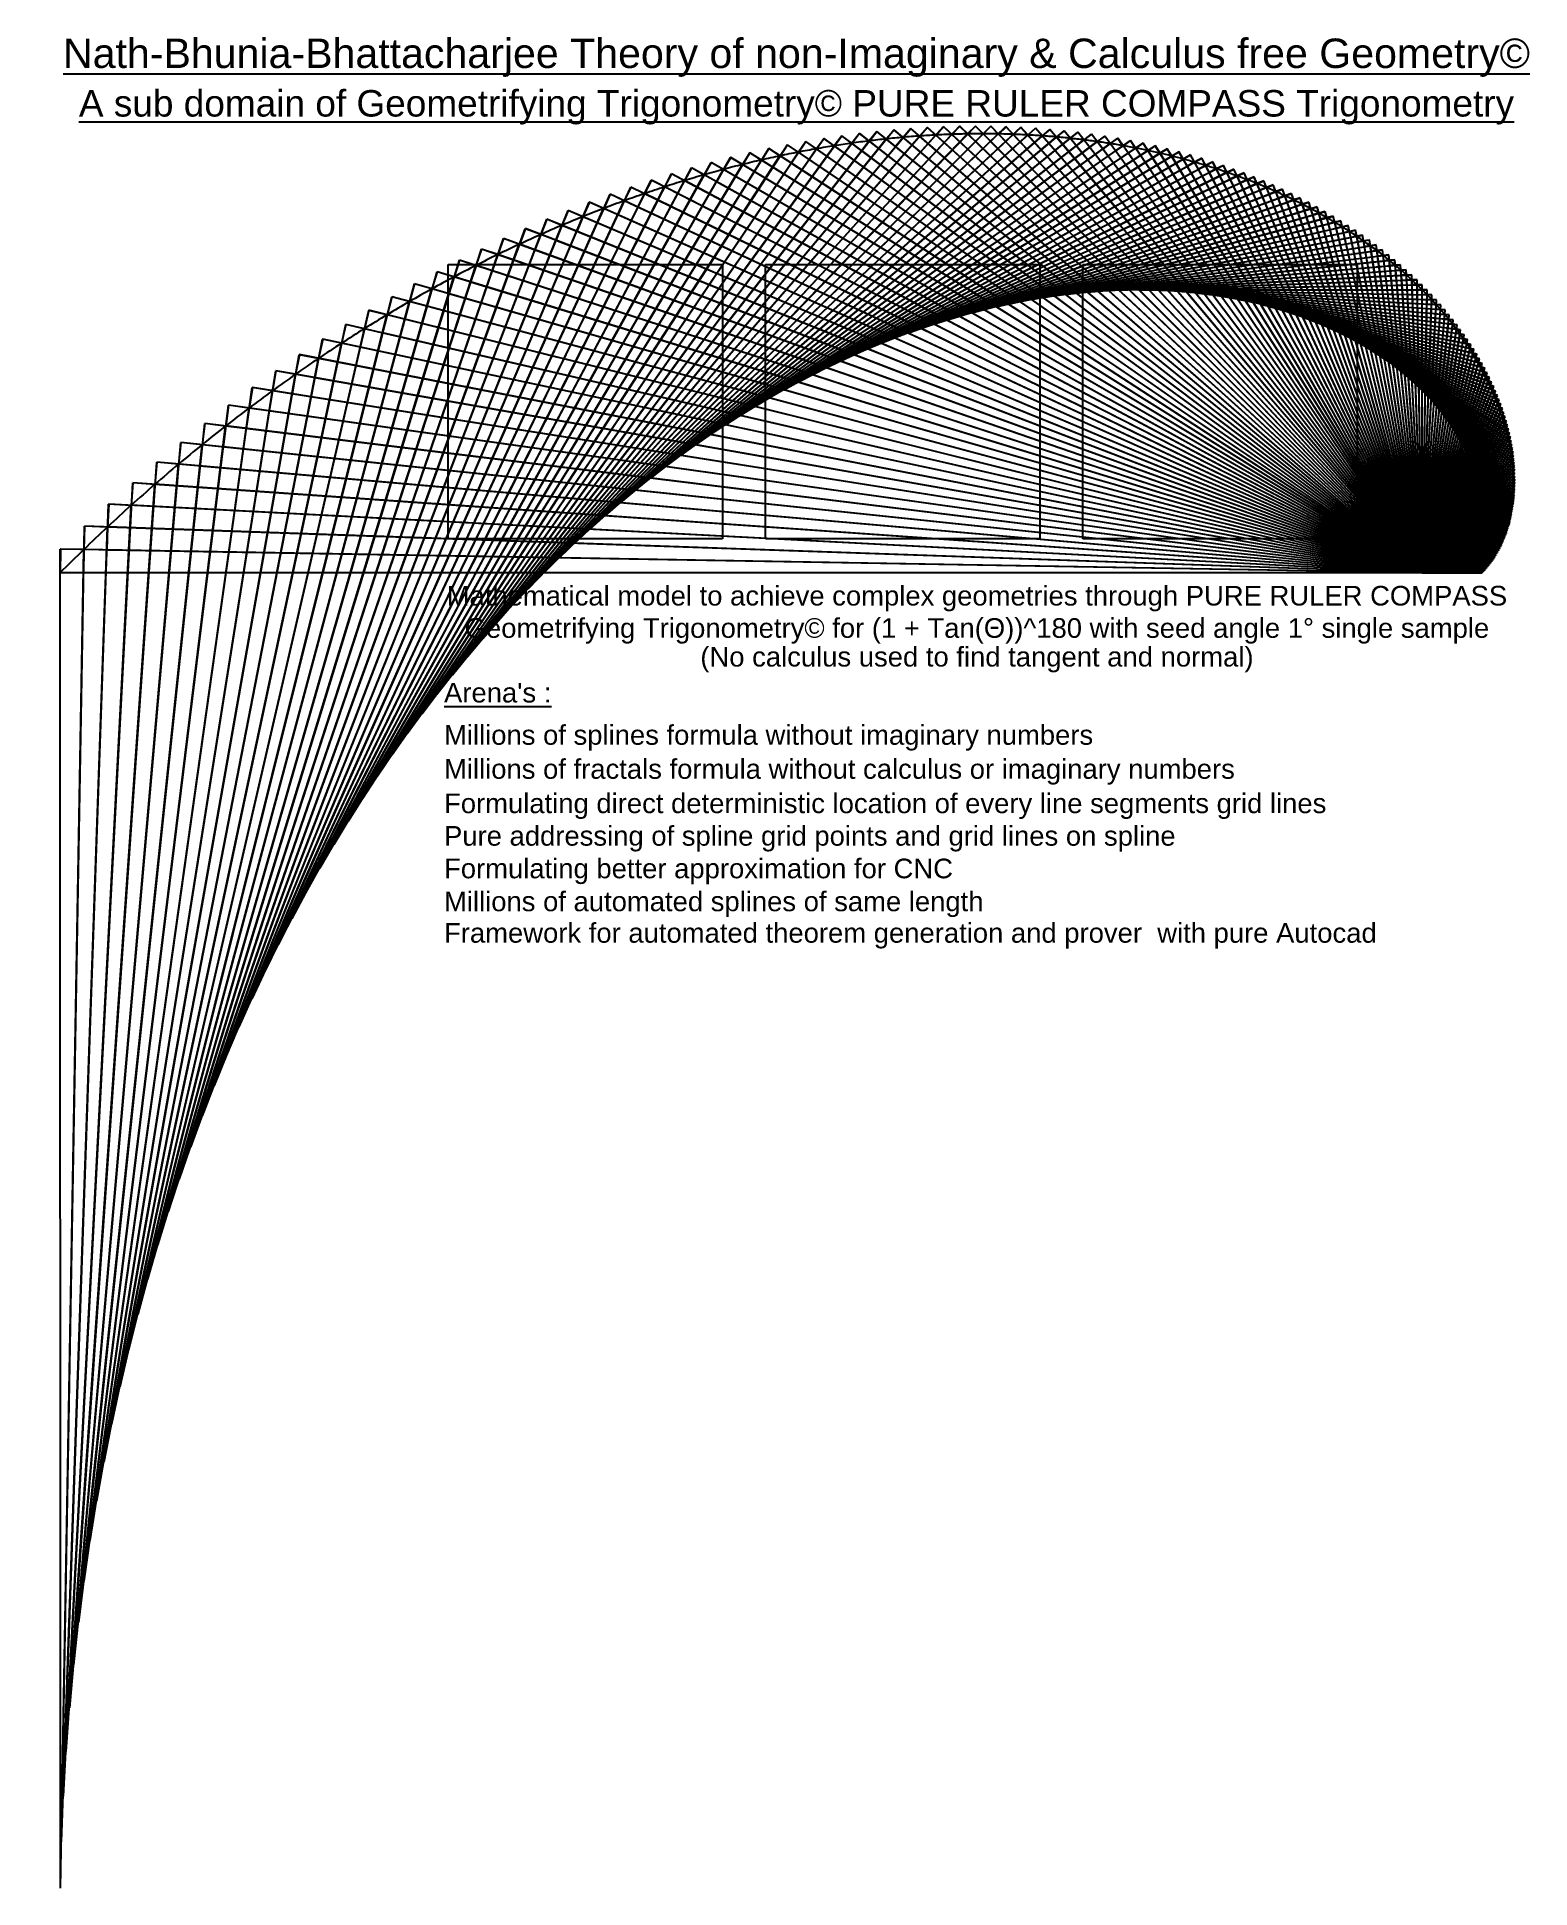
# Model space of a CAD drawing. Header units: inches. Extents: x 9976.5 to 10001.8, y 9977.6 to 10009.1.
import ezdxf
from ezdxf.enums import TextEntityAlignment as Align

# ---------------------------------------------------------------- set-up
doc = ezdxf.new("R2010")
doc.units = ezdxf.units.IN
doc.header["$MEASUREMENT"] = 0
for name, color, linetype in [('BASE', 7, 'Continuous'), ('HYPOTENUSE', 7, 'Continuous'), ('PERPENDICULAR', 7, 'Continuous')]:
    doc.layers.add(name, color=color, linetype=linetype)
doc.styles.get("Standard").update_dxf_attribs({"font": 'arial_1.ttf'})
picture_1 = doc.add_image_def('image1.jpg', size_in_pixel=(161, 161))
picture_2 = doc.add_image_def('image2.jpg', size_in_pixel=(159, 159))
picture_3 = doc.add_image_def('image3.png', size_in_pixel=(200, 200))

msp = doc.modelspace()

# ---------------------------------------------------------------- texts
for s, height, p in [('%%UNath-Bhunia-Bhattacharjee Theory of non-Imaginary & Calculus free Geometry©', 0.5, (9989.366, 10008.769)), ('%%UA sub domain of Geometrifying Trigonometry© PURE RULER COMPASS Trigonometry', 0.45, (9989.366, 10007.925)), ('Mathematical model to achieve complex geometries through PURE RULER COMPASS', 0.33359, (9992.433, 9999.571)), ('Geometrifying Trigonometry© for (1 + Tan(Θ))^ 180 with seed angle 1%%D single sample', 0.33359, (9992.433, 9999.022)), ('(No calculus used to find tangent and normal)', 0.33359, (9992.433, 9998.534))]:
    msp.add_text(s, height=height).set_placement(p, align=Align.MIDDLE)
for s, p in [("%%UArena's :", (9983.376, 9997.798)), ('Millions of splines formula without imaginary numbers', (9983.376, 9997.079)), ('Millions of fractals formula without calculus or imaginary numbers', (9983.376, 9996.501)), ('Formulating direct deterministic location of every line segments grid lines', (9983.376, 9995.917)), ('Pure addressing of spline grid points and grid lines on spline', (9983.376, 9995.364)), ('Formulating better approximation for CNC', (9983.376, 9994.81)), ('Millions of automated splines of same length', (9983.376, 9994.25)), ('Framework for automated theorem generation and prover  with pure Autocad', (9983.376, 9993.715))]:
    msp.add_text(s, height=0.33359).set_placement(p)

# ---------------------------------------------------------------- blocks, each defined once
blk = doc.blocks.new('GTN-5')
at = {"layer": 'BASE', "color": 5}
blk.add_line((0, 0), (0.9998, 0), dxfattribs=at)
at = {"layer": 'HYPOTENUSE', "color": 1}
blk.add_line((0, 0), (0.9998, 0.0175), dxfattribs=at)
at = {"layer": 'PERPENDICULAR', "color": 3}
blk.add_line((0.9998, 0), (0.9998, 0.0175), dxfattribs=at)

# ---------------------------------------------------------------- linework, layer by layer
msp.add_spline([(10001, 10000), (10001.017, 10000.018), (10001.035, 10000.036), (10001.052, 10000.055), (10001.07, 10000.075), (10001.087, 10000.095), (10001.104, 10000.116), (10001.121, 10000.138), (10001.139, 10000.16), (10001.156, 10000.183), (10001.172, 10000.207), (10001.189, 10000.231), (10001.206, 10000.256), (10001.222, 10000.282), (10001.239, 10000.309), (10001.255, 10000.336), (10001.271, 10000.364), (10001.287, 10000.393), (10001.302, 10000.423), (10001.317, 10000.454), (10001.332, 10000.485), (10001.347, 10000.517), (10001.361, 10000.55), (10001.375, 10000.584), (10001.389, 10000.618), (10001.402, 10000.654), (10001.415, 10000.69), (10001.427, 10000.727), (10001.439, 10000.765), (10001.451, 10000.804), (10001.462, 10000.844), (10001.472, 10000.885), (10001.482, 10000.926), (10001.492, 10000.969), (10001.501, 10001.012), (10001.509, 10001.057), (10001.516, 10001.102), (10001.523, 10001.148), (10001.53, 10001.195), (10001.535, 10001.243), (10001.54, 10001.292), (10001.544, 10001.342), (10001.547, 10001.393), (10001.549, 10001.444), (10001.55, 10001.497), (10001.551, 10001.551), (10001.55, 10001.606), (10001.549, 10001.661), (10001.547, 10001.718), (10001.543, 10001.775), (10001.538, 10001.833), (10001.533, 10001.893), (10001.526, 10001.953), (10001.518, 10002.014), (10001.509, 10002.076), (10001.498, 10002.139), (10001.486, 10002.203), (10001.473, 10002.268), (10001.458, 10002.334), (10001.442, 10002.4), (10001.425, 10002.468), (10001.406, 10002.536), (10001.385, 10002.606), (10001.363, 10002.676), (10001.34, 10002.747), (10001.314, 10002.818), (10001.287, 10002.891), (10001.258, 10002.964), (10001.228, 10003.038), (10001.195, 10003.113), (10001.161, 10003.189), (10001.124, 10003.265), (10001.086, 10003.342), (10001.045, 10003.42), (10001.003, 10003.498), (10000.958, 10003.577), (10000.912, 10003.656), (10000.863, 10003.736), (10000.811, 10003.817), (10000.758, 10003.898), (10000.702, 10003.979), (10000.643, 10004.061), (10000.582, 10004.143), (10000.519, 10004.226), (10000.453, 10004.309), (10000.384, 10004.392), (10000.313, 10004.476), (10000.239, 10004.56), (10000.162, 10004.643), (10000.083, 10004.727), (10000, 10004.811), (9999.915, 10004.895), (9999.826, 10004.979), (9999.735, 10005.063), (9999.64, 10005.147), (9999.542, 10005.23), (9999.442, 10005.313), (9999.337, 10005.396), (9999.23, 10005.479), (9999.119, 10005.56), (9999.005, 10005.642), (9998.888, 10005.723), (9998.767, 10005.803), (9998.642, 10005.882), (9998.514, 10005.961), (9998.382, 10006.038), (9998.247, 10006.115), (9998.107, 10006.191), (9997.964, 10006.265), (9997.818, 10006.338), (9997.667, 10006.41), (9997.512, 10006.481), (9997.354, 10006.55), (9997.191, 10006.617), (9997.025, 10006.683), (9996.854, 10006.746), (9996.679, 10006.808), (9996.501, 10006.868), (9996.317, 10006.926), (9996.13, 10006.981), (9995.939, 10007.034), (9995.743, 10007.085), (9995.543, 10007.133), (9995.338, 10007.179), (9995.129, 10007.221), (9994.916, 10007.261), (9994.698, 10007.297), (9994.476, 10007.33), (9994.25, 10007.36), (9994.019, 10007.386), (9993.783, 10007.409), (9993.543, 10007.428), (9993.298, 10007.443), (9993.049, 10007.454), (9992.795, 10007.461), (9992.537, 10007.463), (9992.274, 10007.461), (9992.007, 10007.454), (9991.735, 10007.442), (9991.459, 10007.425), (9991.178, 10007.403), (9990.892, 10007.375), (9990.602, 10007.342), (9990.308, 10007.304), (9990.009, 10007.259), (9989.706, 10007.208), (9989.398, 10007.151), (9989.086, 10007.088), (9988.769, 10007.018), (9988.449, 10006.941), (9988.124, 10006.857), (9987.795, 10006.765), (9987.462, 10006.667), (9987.124, 10006.56), (9986.783, 10006.446), (9986.438, 10006.324), (9986.089, 10006.194), (9985.736, 10006.055), (9985.38, 10005.907), (9985.019, 10005.75), (9984.656, 10005.585), (9984.289, 10005.41), (9983.919, 10005.225), (9983.545, 10005.031), (9983.168, 10004.826), (9982.789, 10004.612), (9982.407, 10004.387), (9982.022, 10004.151), (9981.634, 10003.904), (9981.244, 10003.646), (9980.852, 10003.376), (9980.458, 10003.095), (9980.062, 10002.802), (9979.664, 10002.497), (9979.265, 10002.179), (9978.864, 10001.849), (9978.462, 10001.506), (9978.06, 10001.15), (9977.656, 10000.78), (9977.252, 10000.397), (9976.848, 10000)], degree=3)

# ---------------------------------------------------------------- block references
for p, xscale, yscale, zscale, rotation in [((9983.517, 9998.268), 11.72129896628178, 11.72129896628178, 11.72129896628178, 51.00000000034238), ((9983.775, 9998.58), 11.5184583178657, 11.5184583178657, 11.5184583178657, 50.00000000024854), ((9984.034, 9998.884), 11.31912788864626, 11.31912788864626, 11.31912788864626, 49.00000000031804), ((9984.293, 9999.177), 11.12324693321277, 11.12324693321277, 11.12324693321277, 48.00000000046277), ((9984.553, 9999.461), 10.93075575736856, 10.93075575736856, 10.93075575736856, 47.00000000037542), ((9984.814, 9999.735), 10.74159569995155, 10.74159569995155, 10.74159569995155, 46.0000000005033), ((9985.074, 10000), 10.55570911493513, 10.55570911493513, 10.55570911493513, 45.00000000040068), ((9985.335, 10000.256), 10.37303935388507, 10.37303935388507, 10.37303935388507, 44.00000000051597), ((9985.595, 10000.503), 10.19353074868584, 10.19353074868584, 10.19353074868584, 43.00000000009219), ((9985.855, 10000.741), 10.01712859456699, 10.01712859456699, 10.01712859456699, 42.00000000062369), ((9986.115, 10000.971), 9.843779133451354, 9.843779133451354, 9.843779133451354, 41.00000000071029), ((9986.374, 10001.192), 9.673429537554828, 9.673429537554828, 9.673429537554828, 40.00000000048794), ((9986.632, 10001.405), 9.506027893298121, 9.506027893298121, 9.506027893298121, 39.00000000062658), ((9986.89, 10001.61), 9.341523185475953, 9.341523185475953, 9.341523185475953, 38.00000000019631), ((10000, 10000), 11.92589500078005, 11.92589500078005, 11.92589500078005, 141.0000000000909), ((10000, 10000), 11.71951375567711, 11.71951375567711, 11.71951375567711, 140.0000000000946), ((10000, 10000), 11.51670400087375, 11.51670400087375, 11.51670400087375, 139.0000000001017), ((10000, 10000), 11.3174039306441, 11.3174039306441, 11.3174039306441, 138.0000000001), ((10000, 10000), 11.12155280882888, 11.12155280882888, 11.12155280882888, 137.000000000103), ((10000, 10000), 10.92909095032403, 10.92909095032403, 10.92909095032403, 136.000000000102), ((10000, 10000), 10.73995970289931, 10.73995970289931, 10.73995970289931, 135.0000000001054), ((10000, 10000), 10.55410142931004, 10.55410142931004, 10.55410142931004, 134.0000000001077), ((10000, 10000), 10.37145948974912, 10.37145948974912, 10.37145948974912, 133.0000000001162), ((10000, 10000), 10.19197822458006, 10.19197822458006, 10.19197822458006, 132.0000000001112), ((10000, 10000), 10.01560293736314, 10.01560293736314, 10.01560293736314, 131.0000000001105), ((10000, 10000), 9.84227987821131, 9.84227987821131, 9.84227987821131, 130.0000000001048), ((10000, 10000), 9.671956227383209, 9.671956227383209, 9.671956227383209, 129.0000000001085), ((10000, 10000), 9.504580079207908, 9.504580079207908, 9.504580079207908, 128.000000000105), ((9981.998, 9996.174), 13.01559639064225, 13.01559639064225, 13.01559639064225, 57.00000000014681), ((9982.247, 9996.549), 12.79035753110628, 12.79035753110628, 12.79035753110628, 56.0000000000319), ((9982.497, 9996.914), 12.56901649863497, 12.56901649863497, 12.56901649863497, 55.00000000058434), ((9982.75, 9997.268), 12.35150584014256, 12.35150584014256, 12.35150584014256, 54.0000000002468), ((9983.004, 9997.611), 12.13775926984038, 12.13775926984038, 12.13775926984038, 53.00000000029624), ((9983.26, 9997.945), 11.9277116490362, 11.9277116490362, 11.9277116490362, 52.00000000043057), ((9987.146, 10001.807), 9.179865281724242, 9.179865281724242, 9.179865281724242, 37.00000000044496), ((9987.401, 10001.995), 9.021004917232448, 9.021004917232448, 9.021004917232448, 35.99999999961809), ((9987.655, 10002.177), 8.864893679728228, 8.864893679728228, 8.864893679728228, 34.99999999980754), ((9987.908, 10002.35), 8.71148399473369, 8.71148399473369, 8.71148399473369, 33.9999999999114), ((9988.16, 10002.517), 8.56072911106081, 8.56072911106081, 8.56072911106081, 32.99999999961244), ((9988.41, 10002.676), 8.412583086562998, 8.412583086562998, 8.412583086562998, 31.99999999986391), ((9988.658, 10002.828), 8.26700077414005, 8.26700077414005, 8.26700077414005, 31.00000000024724), ((10000, 10000), 13.24278447072088, 13.24278447072088, 13.24278447072088, 147.0000000000852), ((10000, 10000), 13.01361405226881, 13.01361405226881, 13.01361405226881, 146.0000000000834), ((10000, 10000), 12.78840949770354, 12.78840949770354, 12.78840949770354, 145.0000000000843), ((10000, 10000), 12.56901649863497, 12.56901649863497, 12.56901649863497, 145.0000000000843), ((10000, 10000), 12.56710217654326, 12.56710217654326, 12.56710217654326, 144.0000000000844), ((10000, 10000), 12.35150584014256, 12.35150584014256, 12.35150584014256, 144.0000000000844), ((10000, 10000), 12.34962464597881, 12.34962464597881, 12.34962464597881, 143.0000000000838), ((10000, 10000), 12.13775926984038, 12.13775926984038, 12.13775926984038, 143.0000000000838), ((10000, 10000), 12.13591063031463, 12.13591063031463, 12.13591063031463, 142.0000000000864), ((10000, 10000), 11.9277116490362, 11.9277116490362, 11.9277116490362, 142.0000000000864), ((10000, 10000), 11.72129896628178, 11.72129896628178, 11.72129896628178, 141.0000000000909), ((10000, 10000), 11.5184583178657, 11.5184583178657, 11.5184583178657, 140.0000000000946), ((10000, 10000), 11.31912788864625, 11.31912788864625, 11.31912788864625, 139.0000000001017), ((10000, 10000), 11.12324693321277, 11.12324693321277, 11.12324693321277, 138.0000000001), ((10000, 10000), 10.93075575736856, 10.93075575736856, 10.93075575736856, 137.000000000103), ((10000, 10000), 10.74159569995155, 10.74159569995155, 10.74159569995155, 136.000000000102), ((10000, 10000), 10.55570911493513, 10.55570911493513, 10.55570911493513, 135.0000000001054), ((10000, 10000), 10.37303935388507, 10.37303935388507, 10.37303935388507, 134.0000000001077), ((10000, 10000), 10.19353074868584, 10.19353074868584, 10.19353074868584, 133.0000000001162), ((10000, 10000), 10.01712859456699, 10.01712859456699, 10.01712859456699, 132.0000000001112), ((10000, 10000), 9.843779133451351, 9.843779133451351, 9.843779133451351, 131.0000000001105), ((10000, 10000), 9.673429537554826, 9.673429537554826, 9.673429537554826, 130.0000000001048), ((10000, 10000), 9.50602789329812, 9.50602789329812, 9.50602789329812, 129.0000000001085), ((10000, 10000), 9.341523185475952, 9.341523185475952, 9.341523185475952, 128.000000000105), ((10000, 10000), 9.340100426249736, 9.340100426249736, 9.340100426249736, 127.000000000104), ((10000, 10000), 9.17986528172424, 9.17986528172424, 9.17986528172424, 127.000000000104), ((10000, 10000), 9.17846714377843, 9.17846714377843, 9.17846714377843, 126.0000000001139), ((10000, 10000), 9.021004917232448, 9.021004917232448, 9.021004917232448, 126.0000000001139), ((10000, 10000), 9.019630974489314, 9.019630974489314, 9.019630974489314, 125.0000000001191), ((10000, 10000), 8.864893679728228, 8.864893679728228, 8.864893679728228, 125.0000000001191), ((10000, 10000), 8.863543513481837, 8.863543513481837, 8.863543513481837, 124.0000000001269), ((10000, 10000), 8.71148399473369, 8.71148399473369, 8.71148399473369, 124.0000000001269), ((10000, 10000), 8.710157193526559, 8.710157193526559, 8.710157193526559, 123.0000000001306), ((10000, 10000), 8.560729111060809, 8.560729111060809, 8.560729111060809, 123.0000000001306), ((10000, 10000), 8.559425270552518, 8.559425270552518, 8.559425270552518, 122.0000000001355), ((10000, 10000), 8.411301809411826, 8.411301809411826, 8.411301809411826, 121.000000000137), ((9981.029, 9994.56), 13.95692117779077, 13.95692117779077, 13.95692117779077, 61.00000000010254), ((9981.267, 9994.981), 13.71539240612602, 13.71539240612602, 13.71539240612602, 59.99999999992741), ((9981.508, 9995.389), 13.47804336341519, 13.47804336341519, 13.47804336341519, 59.0000000002091), ((9981.752, 9995.787), 13.24480171817645, 13.24480171817645, 13.24480171817645, 58.00000000004939), ((10000, 10000), 14.20054014314691, 14.20054014314691, 14.20054014314691, 151.0000000001016), ((10000, 10000), 13.95479547109286, 13.95479547109286, 13.95479547109286, 150.0000000001002), ((10000, 10000), 13.71539240612602, 13.71539240612602, 13.71539240612602, 150.0000000001002), ((10000, 10000), 13.71330348542934, 13.71330348542934, 13.71330348542934, 149.000000000097), ((10000, 10000), 13.47804336341518, 13.47804336341518, 13.47804336341518, 149.000000000097), ((10000, 10000), 13.47599059212777, 13.47599059212777, 13.47599059212777, 148.0000000000898), ((10000, 10000), 13.24480171817645, 13.24480171817645, 13.24480171817645, 148.0000000000898), ((9988.904, 10002.973), 8.123937807970558, 8.123937807970558, 8.123937807970558, 30.00000000042563), ((10000, 10000), 13.01559639064225, 13.01559639064225, 13.01559639064225, 147.0000000000852), ((9989.149, 10003.112), 7.983350590002337, 7.983350590002337, 7.983350590002337, 29.00000000071993), ((10000, 10000), 12.79035753110628, 12.79035753110628, 12.79035753110628, 146.0000000000834), ((9989.392, 10003.243), 7.845196276655606, 7.845196276655606, 7.845196276655606, 28.00000000013359), ((9989.632, 10003.369), 7.709432765779579, 7.709432765779579, 7.709432765779579, 27.00000000035799), ((9989.871, 10003.488), 7.576018683806387, 7.576018683806387, 7.576018683806387, 26.00000000051096), ((9990.108, 10003.6), 7.444913373153804, 7.444913373153804, 7.444913373153804, 24.99999999993624), ((10000, 10000), 8.412583086562995, 8.412583086562995, 8.412583086562995, 122.0000000001355), ((10000, 10000), 8.267000774140044, 8.267000774140044, 8.267000774140044, 121.000000000137), ((10000, 10000), 8.26574166988109, 8.26574166988109, 8.26574166988109, 120.000000000136), ((10000, 10000), 8.123937807970558, 8.123937807970558, 8.123937807970558, 120.000000000136), ((10000, 10000), 8.122700492895037, 8.122700492895037, 8.122700492895037, 119.0000000001354), ((10000, 10000), 7.983350590002337, 7.983350590002337, 7.983350590002337, 119.0000000001354), ((10000, 10000), 7.982134687038692, 7.982134687038692, 7.982134687038692, 118.0000000001453), ((10000, 10000), 7.845196276655604, 7.845196276655604, 7.845196276655604, 118.0000000001453), ((10000, 10000), 7.844001415262977, 7.844001415262977, 7.844001415262977, 117.0000000001589), ((10000, 10000), 7.709432765779579, 7.709432765779579, 7.709432765779579, 117.0000000001589), ((10000, 10000), 7.70825858182912, 7.70825858182912, 7.70825858182912, 116.0000000001558), ((10000, 10000), 7.574864819465382, 7.574864819465382, 7.574864819465382, 115.0000000001649), ((9980.337, 9993.229), 14.70732842272182, 14.70732842272182, 14.70732842272182, 63.999999999994), ((9980.564, 9993.685), 14.45281362514253, 14.45281362514253, 14.45281362514253, 63.00000000010706), ((9980.795, 9994.128), 14.20270328364977, 14.20270328364977, 14.20270328364977, 61.99999999994027), ((10000, 10000), 14.96404579526149, 14.96404579526149, 14.96404579526149, 154.000000000114), ((10000, 10000), 14.70508842536604, 14.70508842536604, 14.70508842536604, 153.0000000001094), ((10000, 10000), 14.45281362514253, 14.45281362514253, 14.45281362514253, 153.0000000001094), ((10000, 10000), 14.45061239162377, 14.45061239162377, 14.45061239162377, 152.000000000104), ((10000, 10000), 14.20270328364976, 14.20270328364976, 14.20270328364976, 152.000000000104), ((10000, 10000), 13.95692117779077, 13.95692117779077, 13.95692117779077, 151.0000000001016), ((9990.342, 10003.707), 7.316076879831771, 7.316076879831771, 7.316076879831771, 24.00000000081249), ((9990.574, 10003.808), 7.189469941263223, 7.189469941263223, 7.189469941263223, 22.99999999992054), ((9990.804, 10003.903), 7.065053974324894, 7.065053974324894, 7.065053974324894, 22.00000000013406), ((9991.032, 10003.993), 6.942791063587403, 6.942791063587403, 6.942791063587403, 20.9999999996192), ((10000, 10000), 7.576018683806388, 7.576018683806388, 7.576018683806388, 116.0000000001558), ((10000, 10000), 7.444913373153804, 7.444913373153804, 7.444913373153804, 115.0000000001649), ((10000, 10000), 7.443779476787619, 7.443779476787619, 7.443779476787619, 114.0000000001658), ((10000, 10000), 7.316076879831769, 7.316076879831769, 7.316076879831769, 114.0000000001658), ((10000, 10000), 7.314962605886719, 7.314962605886719, 7.314962605886719, 113.0000000001673), ((10000, 10000), 7.189469941263223, 7.189469941263223, 7.189469941263223, 113.0000000001673), ((10000, 10000), 7.188374950167232, 7.188374950167232, 7.188374950167232, 112.0000000001751), ((10000, 10000), 7.065053974324894, 7.065053974324894, 7.065053974324894, 112.0000000001751), ((10000, 10000), 7.063977932384065, 7.063977932384065, 7.063977932384065, 111.0000000001858), ((9979.895, 9992.283), 15.22988300282268, 15.22988300282268, 15.22988300282268, 66.00000000037213), ((9980.114, 9992.762), 14.96632523908741, 14.96632523908741, 14.96632523908741, 64.99999999999947), ((10000, 10000), 15.4957215994838, 15.4957215994838, 15.4957215994838, 156.0000000001102), ((10000, 10000), 15.22756341787302, 15.22756341787302, 15.22756341787302, 155.0000000001092), ((10000, 10000), 14.96632523908741, 14.96632523908741, 14.96632523908741, 155.0000000001092), ((10000, 10000), 14.70732842272182, 14.70732842272182, 14.70732842272182, 154.000000000114), ((9991.257, 10004.077), 6.822643949753498, 6.822643949753498, 6.822643949753498, 19.99999999984992), ((9991.479, 10004.156), 6.704576018318939, 6.704576018318939, 6.704576018318939, 19.00000000017094), ((9991.699, 10004.229), 6.588551288394555, 6.588551288394555, 6.588551288394555, 17.99999999947508), ((9991.917, 10004.298), 6.474534401756026, 6.474534401756026, 6.474534401756026, 17.00000000062285), ((9992.131, 10004.362), 6.362490612067843, 6.362490612067843, 6.362490612067843, 16.00000000091431), ((10000, 10000), 6.9427910635874, 6.9427910635874, 6.9427910635874, 111.0000000001858), ((10000, 10000), 6.941733642880058, 6.941733642880058, 6.941733642880058, 110.0000000001895), ((10000, 10000), 6.822643949753497, 6.822643949753497, 6.822643949753497, 110.0000000001895), ((10000, 10000), 6.821604828033003, 6.821604828033003, 6.821604828033003, 109.0000000001918), ((10000, 10000), 6.704576018318937, 6.704576018318937, 6.704576018318937, 109.0000000001918), ((10000, 10000), 6.703554878914999, 6.703554878914999, 6.703554878914999, 108.0000000001882), ((10000, 10000), 6.588551288394554, 6.588551288394554, 6.588551288394554, 108.0000000001882), ((10000, 10000), 6.587547820121312, 6.587547820121312, 6.587547820121312, 107.0000000001738), ((10000, 10000), 6.47354829880641, 6.47354829880641, 6.47354829880641, 106.0000000001593), ((9979.473, 9991.287), 15.77100406089072, 15.77100406089072, 15.77100406089072, 67.99999999971048), ((9979.681, 9991.791), 15.49808203244277, 15.49808203244277, 15.49808203244277, 67.00000000005353), ((10000, 10000), 16.04628796075505, 16.04628796075505, 16.04628796075505, 158.0000000000994), ((10000, 10000), 15.76860206058275, 15.76860206058275, 15.76860206058275, 157.0000000001042), ((10000, 10000), 15.49808203244277, 15.49808203244277, 15.49808203244277, 157.0000000001042), ((10000, 10000), 15.22988300282268, 15.22988300282268, 15.22988300282268, 156.0000000001102), ((9992.344, 10004.42), 6.252385774283897, 6.252385774283897, 6.252385774283897, 15.00000000082261), ((9992.553, 10004.475), 6.144186334251984, 6.144186334251984, 6.144186334251984, 14.00000000090338), ((9992.76, 10004.524), 6.037859318481344, 6.037859318481344, 6.037859318481344, 12.99999999971514), ((10000, 10000), 6.474534401756027, 6.474534401756027, 6.474534401756027, 107.0000000001738), ((10000, 10000), 6.362490612067843, 6.362490612067843, 6.362490612067843, 106.0000000001593), ((10000, 10000), 6.361521573931426, 6.361521573931426, 6.361521573931426, 105.0000000001707), ((10000, 10000), 6.252385774283896, 6.252385774283896, 6.252385774283896, 105.0000000001707), ((10000, 10000), 6.251433505646838, 6.251433505646838, 6.251433505646838, 104.0000000001762), ((10000, 10000), 6.144186334251984, 6.144186334251984, 6.144186334251984, 104.0000000001762), ((10000, 10000), 6.143250544912839, 6.143250544912839, 6.143250544912839, 103.0000000001916), ((9979.071, 9990.241), 16.33135126793438, 16.33135126793438, 16.33135126793438, 70.00000000036643), ((9979.269, 9990.77), 16.04873226041268, 16.04873226041268, 16.04873226041268, 69.00000000032023), ((10000, 10000), 16.6164160646795, 16.6164160646795, 16.6164160646795, 160.0000000000919), ((10000, 10000), 16.32886392403409, 16.32886392403409, 16.32886392403409, 159.0000000000949), ((10000, 10000), 16.04873226041268, 16.04873226041268, 16.04873226041268, 159.0000000000949), ((10000, 10000), 15.77100406089071, 15.77100406089071, 15.77100406089071, 158.0000000000994), ((9992.964, 10004.569), 5.933372324100865, 5.933372324100865, 5.933372324100865, 12.00000000108359), ((9993.165, 10004.61), 5.830693508982209, 5.830693508982209, 5.830693508982209, 11.00000000015659), ((9993.363, 10004.647), 5.729791582026839, 5.729791582026839, 5.729791582026839, 9.999999999878861), ((9993.559, 10004.68), 5.630635793649219, 5.630635793649219, 5.630635793649219, 9.000000000694481), ((10000, 10000), 6.037859318481344, 6.037859318481344, 6.037859318481344, 103.0000000001916), ((10000, 10000), 6.036939723262843, 6.036939723262843, 6.036939723262843, 102.0000000002012), ((10000, 10000), 5.933372324100862, 5.933372324100862, 5.933372324100862, 102.0000000002012), ((10000, 10000), 5.932468642756452, 5.932468642756452, 5.932468642756452, 101.0000000002148), ((10000, 10000), 5.830693508982208, 5.830693508982208, 5.830693508982208, 101.0000000002148), ((10000, 10000), 5.829805466118279, 5.829805466118279, 5.829805466118279, 100.0000000002047), ((10000, 10000), 5.729791582026838, 5.729791582026838, 5.729791582026838, 100.0000000002047), ((10000, 10000), 5.728918907016845, 5.728918907016845, 5.728918907016845, 99.00000000019352), ((9978.693, 9989.144), 16.91160773320863, 16.91160773320863, 16.91160773320863, 72.00000000035604), ((9978.879, 9989.699), 16.61894721083535, 16.61894721083535, 16.61894721083535, 71.00000000041129), ((10000, 10000), 17.2068009442302, 17.2068009442302, 17.2068009442302, 162.0000000000862), ((10000, 10000), 16.90903201343817, 16.90903201343817, 16.90903201343817, 161.0000000000889), ((10000, 10000), 16.61894721083535, 16.61894721083535, 16.61894721083535, 161.0000000000889), ((10000, 10000), 16.33135126793437, 16.33135126793437, 16.33135126793437, 160.0000000000919), ((9993.752, 10004.709), 5.53319592638893, 5.53319592638893, 5.53319592638893, 7.999999999967837), ((9993.941, 10004.734), 5.437442285705609, 5.437442285705609, 5.437442285705609, 6.999999999064429), ((9994.128, 10004.755), 5.34334569094118, 5.34334569094118, 5.34334569094118, 6.000000001144845), ((9994.312, 10004.773), 5.250877466405266, 5.250877466405266, 5.250877466405266, 5.000000000960243), ((10000, 10000), 5.630635793649218, 5.630635793649218, 5.630635793649218, 99.00000000019352), ((10000, 10000), 5.629778220544743, 5.629778220544743, 5.629778220544743, 98.00000000019764), ((10000, 10000), 5.533195926388929, 5.533195926388929, 5.533195926388929, 98.00000000019764), ((10000, 10000), 5.532353193847207, 5.532353193847207, 5.532353193847207, 97.00000000018755), ((10000, 10000), 5.437442285705608, 5.437442285705608, 5.437442285705608, 97.00000000018755), ((10000, 10000), 5.436614136910118, 5.436614136910118, 5.436614136910118, 96.0000000001716), ((10000, 10000), 5.343345690941179, 5.343345690941179, 5.343345690941179, 96.0000000001716), ((10000, 10000), 5.342531873511727, 5.342531873511727, 5.342531873511727, 95.00000000017205), ((9978.514, 9988.576), 17.20942202255865, 17.20942202255865, 17.20942202255865, 73.00000000015629), ((10000, 10000), 17.50981360133946, 17.50981360133946, 17.50981360133946, 163.0000000000814), ((10000, 10000), 17.20942202255864, 17.20942202255864, 17.20942202255864, 163.0000000000814), ((10000, 10000), 16.91160773320862, 16.91160773320862, 16.91160773320862, 162.0000000000862), ((9994.493, 10004.787), 5.160009432658411, 5.160009432658411, 5.160009432658411, 4.000000001006549), ((9994.672, 10004.798), 5.070713897906668, 5.070713897906668, 5.070713897906668, 2.999999999567844), ((9994.847, 10004.805), 4.982963649576015, 4.982963649576015, 4.982963649576015, 1.999999999245168), ((9995.019, 10004.81), 4.896731946024896, 4.896731946024896, 4.896731946024896, 1.000000000420865), ((10000, 10000), 5.250877466405265, 5.250877466405265, 5.250877466405265, 95.00000000017205), ((10000, 10000), 5.250077732334725, 5.250077732334725, 5.250077732334725, 94.00000000017435), ((10000, 10000), 5.160009432658408, 5.160009432658408, 5.160009432658408, 94.00000000017435), ((10000, 10000), 5.15922353822874, 5.15922353822874, 5.15922353822874, 93.00000000018173), ((10000, 10000), 5.070713897906668, 5.070713897906668, 5.070713897906668, 93.00000000018173), ((10000, 10000), 5.069941603617607, 5.069941603617607, 5.069941603617607, 92.00000000016615), ((10000, 10000), 4.982963649576015, 4.982963649576015, 4.982963649576015, 92.00000000016615), ((10000, 10000), 4.982204720077698, 4.982204720077698, 4.982204720077698, 91.00000000014586), ((9978.177, 9987.401), 17.820876532868, 17.820876532868, 17.820876532868, 74.99999999991103), ((9978.342, 9987.995), 17.51248083699288, 17.51248083699288, 17.51248083699288, 74.00000000001641), ((10000, 10000), 18.13194108982799, 18.13194108982799, 18.13194108982799, 165.0000000000775), ((10000, 10000), 17.81816232705564, 17.81816232705564, 17.81816232705564, 164.0000000000795), ((10000, 10000), 17.51248083699288, 17.51248083699288, 17.51248083699288, 164.0000000000795), ((9995.189, 10004.811), 4.811992508471218, 4.811992508471218, 4.811992508471218, 1.23041666185225e-09), ((9995.355, 10004.81), 4.728719512587277, 4.728719512587277, 4.728719512587277, 359.000000001388), ((9995.519, 10004.805), 4.646887581258576, 4.646887581258576, 4.646887581258576, 358.0000000003116), ((9995.679, 10004.798), 4.56647177642395, 4.56647177642395, 4.56647177642395, 357.0000000012826), ((9995.837, 10004.789), 4.4874475915818, 4.4874475915818, 4.4874475915818, 355.9999999988829), ((9995.992, 10004.777), 4.409790944323598, 4.409790944323598, 4.409790944323598, 354.99999999921), ((9996.144, 10004.762), 4.333478168996956, 4.333478168996956, 4.333478168996956, 354.0000000001353), ((9996.293, 10004.745), 4.258486009490761, 4.258486009490761, 4.258486009490761, 353.0000000012581), ((9996.439, 10004.726), 4.184791612145291, 4.184791612145291, 4.184791612145291, 352.000000001382), ((9996.582, 10004.704), 4.11237251878918, 4.11237251878918, 4.11237251878918, 351.0000000006705), ((9996.722, 10004.681), 4.041206659898987, 4.041206659898987, 4.041206659898987, 349.9999999994277), ((9996.86, 10004.655), 3.971272347867096, 3.971272347867096, 3.971272347867096, 349.0000000003242), ((9996.995, 10004.628), 3.902548270409599, 3.902548270409599, 3.902548270409599, 348.0000000010018), ((9997.126, 10004.599), 3.835013484038942, 3.835013484038942, 3.835013484038942, 346.999999998714), ((10000, 10000), 4.896731946024895, 4.896731946024895, 4.896731946024895, 91.00000000014586), ((10000, 10000), 4.895986150033244, 4.895986150033244, 4.895986150033244, 90.00000000016274), ((10000, 10000), 4.811259618705909, 4.811259618705909, 4.811259618705909, 89.00000000017559), ((10000, 10000), 4.811992508471218, 4.811992508471218, 4.811992508471218, 90.00000000016274), ((10000, 10000), 4.728719512587276, 4.728719512587276, 4.728719512587276, 89.00000000017559), ((10000, 10000), 4.727999305702225, 4.727999305702225, 4.727999305702225, 88.00000000018626), ((9978.02, 9986.793), 18.13470309294781, 18.13470309294781, 18.13470309294781, 76.00000000016858), ((10000, 10000), 18.45124551289005, 18.45124551289005, 18.45124551289005, 166.0000000000789), ((10000, 10000), 18.13470309294779, 18.13470309294779, 18.13470309294779, 166.0000000000789), ((10000, 10000), 17.820876532868, 17.820876532868, 17.820876532868, 165.0000000000775), ((9997.255, 10004.568), 3.768647407717223, 3.768647407717223, 3.768647407717223, 346.0000000012495), ((9997.382, 10004.535), 3.703429816558932, 3.703429816558932, 3.703429816558932, 345.0000000000348), ((9997.505, 10004.501), 3.639340835674832, 3.639340835674832, 3.639340835674832, 343.9999999993918), ((9997.626, 10004.465), 3.576360934123778, 3.576360934123778, 3.576360934123778, 342.9999999996485), ((9997.744, 10004.428), 3.51447091895557, 3.51447091895557, 3.51447091895557, 341.9999999997037), ((9997.859, 10004.389), 3.453651929340984, 3.453651929340984, 3.453651929340984, 341.0000000006036), ((9997.972, 10004.349), 3.393885430869987, 3.393885430869987, 3.393885430869987, 340.0000000004416), ((9998.082, 10004.308), 3.335153209855584, 3.335153209855584, 3.335153209855584, 338.9999999993747), ((10000, 10000), 4.646887581258574, 4.646887581258574, 4.646887581258574, 88.00000000018626), ((10000, 10000), 4.646179837772748, 4.646179837772748, 4.646179837772748, 87.00000000019767), ((10000, 10000), 4.56647177642395, 4.56647177642395, 4.56647177642395, 87.00000000019767), ((10000, 10000), 4.565776280654037, 4.565776280654037, 4.565776280654037, 86.00000000021707), ((10000, 10000), 4.4874475915818, 4.4874475915818, 4.4874475915818, 86.00000000021707), ((10000, 10000), 4.486764131578076, 4.486764131578076, 4.486764131578076, 85.0000000002004), ((10000, 10000), 4.409790944323597, 4.409790944323597, 4.409790944323597, 85.0000000002004), ((10000, 10000), 4.409119311801777, 4.409119311801777, 4.409119311801777, 84.00000000019723), ((9977.871, 9986.172), 18.45405615502568, 18.45405615502568, 18.45405615502568, 76.99999999986363), ((10000, 10000), 18.7761729034013, 18.7761729034013, 18.7761729034013, 167.0000000000795), ((10000, 10000), 18.45405615502568, 18.45405615502568, 18.45405615502568, 167.0000000000795), ((9998.189, 10004.266), 3.277437367815474, 3.277437367815474, 3.277437367815474, 338.0000000020395), ((9998.294, 10004.222), 3.22072031600099, 3.22072031600099, 3.22072031600099, 336.9999999997302), ((9998.396, 10004.178), 3.16498477003895, 3.16498477003895, 3.16498477003895, 335.9999999988827), ((9998.496, 10004.133), 3.110213744676812, 3.110213744676812, 3.110213744676812, 334.9999999994465), ((9998.593, 10004.086), 3.056390548589451, 3.056390548589451, 3.056390548589451, 333.9999999994542), ((9998.688, 10004.039), 3.003498779298526, 3.003498779298526, 3.003498779298526, 333.0000000004167), ((9998.78, 10003.991), 2.95152231818115, 2.95152231818115, 2.95152231818115, 331.9999999993648), ((10000, 10000), 4.333478168996955, 4.333478168996955, 4.333478168996955, 84.00000000019723), ((10000, 10000), 4.332818159283428, 4.332818159283428, 4.332818159283428, 83.00000000019513), ((10000, 10000), 4.258486009490761, 4.258486009490761, 4.258486009490761, 83.00000000019513), ((10000, 10000), 4.257837421445168, 4.257837421445168, 4.257837421445168, 82.00000000020654), ((10000, 10000), 4.184791612145291, 4.184791612145291, 4.184791612145291, 82.00000000020654), ((10000, 10000), 4.184154248114486, 4.184154248114486, 4.184154248114486, 81.0000000002172), ((10000, 10000), 4.112372518789179, 4.112372518789179, 4.112372518789179, 81.0000000002172), ((10000, 10000), 4.111746184534262, 4.111746184534262, 4.111746184534262, 80.00000000023662), ((9977.598, 9984.89), 19.10973278697836, 19.10973278697836, 19.10973278697836, 78.99999999989633), ((9977.73, 9985.538), 18.77903304109246, 18.77903304109246, 18.77903304109246, 78.00000000003833), ((10000, 10000), 19.44329441353565, 19.44329441353565, 19.44329441353565, 169.0000000000826), ((10000, 10000), 19.10682228211367, 19.10682228211367, 19.10682228211367, 168.0000000000813), ((10000, 10000), 18.77903304109246, 18.77903304109246, 18.77903304109246, 168.0000000000813), ((9998.87, 10003.942), 2.900445325557095, 2.900445325557095, 2.900445325557095, 330.9999999997636), ((9998.957, 10003.893), 2.850252235845964, 2.850252235845964, 2.850252235845964, 329.9999999988869), ((9999.042, 10003.843), 2.800927752839694, 2.800927752839694, 2.800927752839694, 328.9999999998977), ((9999.124, 10003.792), 2.752456845033885, 2.752456845033885, 2.752456845033885, 327.999999999575), ((9999.205, 10003.741), 2.704824741048266, 2.704824741048266, 2.704824741048266, 326.9999999996556), ((9999.283, 10003.689), 2.658016925130117, 2.658016925130117, 2.658016925130117, 325.9999999999259), ((10000, 10000), 4.041206659898986, 4.041206659898986, 4.041206659898986, 80.00000000023662), ((10000, 10000), 4.040591164549559, 4.040591164549559, 4.040591164549559, 79.00000000022396), ((10000, 10000), 3.971272347867093, 3.971272347867093, 3.971272347867093, 79.00000000022396), ((10000, 10000), 3.970667503854274, 3.970667503854274, 3.970667503854274, 78.00000000021969), ((10000, 10000), 3.902548270409598, 3.902548270409598, 3.902548270409598, 78.00000000021969), ((10000, 10000), 3.901953893404188, 3.901953893404188, 3.901953893404188, 77.00000000022526), ((10000, 10000), 3.835013484038941, 3.835013484038941, 3.835013484038941, 77.00000000022526), ((10000, 10000), 3.834429392910637, 3.834429392910637, 3.834429392910637, 76.00000000021916), ((9977.476, 9984.228), 19.44625617254124, 19.44625617254124, 19.44625617254124, 80.00000000007256), ((10000, 10000), 19.78569183664415, 19.78569183664415, 19.78569183664415, 170.0000000000854), ((10000, 10000), 19.10973278697835, 19.10973278697835, 19.10973278697835, 169.0000000000826), ((9999.359, 10003.637), 2.612019132721207, 2.612019132721207, 2.612019132721207, 324.9999999996892), ((9999.432, 10003.585), 2.566817346121595, 2.566817346121595, 2.566817346121595, 323.9999999994864), ((9999.504, 10003.532), 2.522397790204377, 2.522397790204377, 2.522397790204377, 322.9999999991533), ((9999.573, 10003.479), 2.478746928230362, 2.478746928230362, 2.478746928230362, 322.0000000002807), ((9999.64, 10003.425), 2.43585145771728, 2.43585145771728, 2.43585145771728, 321.0000000018771), ((9999.705, 10003.372), 2.393698306388352, 2.393698306388352, 2.393698306388352, 320.0000000013192), ((10000, 10000), 3.768647407717221, 3.768647407717221, 3.768647407717221, 76.00000000021916), ((10000, 10000), 3.768073424463344, 3.768073424463344, 3.768073424463344, 75.00000000023347), ((10000, 10000), 3.703429816558932, 3.703429816558932, 3.703429816558932, 75.00000000023347), ((10000, 10000), 3.70286576625816, 3.70286576625816, 3.70286576625816, 74.00000000023357), ((10000, 10000), 3.63934083567483, 3.63934083567483, 3.63934083567483, 74.00000000023357), ((10000, 10000), 3.638786546437296, 3.638786546437296, 3.638786546437296, 73.00000000021143), ((10000, 10000), 3.576360934123778, 3.576360934123778, 3.576360934123778, 73.00000000021143), ((10000, 10000), 3.575816237029553, 3.575816237029553, 3.575816237029553, 72.00000000022867), ((9977.363, 9983.553), 19.78870575237939, 19.78870575237939, 19.78870575237939, 81.00000000004115), ((10000, 10000), 20.13411889613178, 20.13411889613178, 20.13411889613178, 171.0000000000879), ((10000, 10000), 19.78870575237939, 19.78870575237939, 19.78870575237939, 171.0000000000879), ((10000, 10000), 19.44625617254124, 19.44625617254124, 19.44625617254124, 170.0000000000854), ((9999.768, 10003.318), 2.352274628180445, 2.352274628180445, 2.352274628180445, 319.0000000008616), ((9999.829, 10003.264), 2.311567799339123, 2.311567799339123, 2.311567799339123, 318.0000000012758), ((9999.888, 10003.21), 2.271565414570322, 2.271565414570322, 2.271565414570322, 317.0000000012539), ((10000, 10000), 3.51447091895557, 3.51447091895557, 3.51447091895557, 72.00000000022867), ((10000, 10000), 3.513935648010975, 3.513935648010975, 3.513935648010975, 71.00000000019962), ((10000, 10000), 3.453651929340984, 3.453651929340984, 3.453651929340984, 71.00000000019962), ((10000, 10000), 3.453125921423962, 3.453125921423962, 3.453125921423962, 70.00000000017164), ((10000, 10000), 3.393885430869987, 3.393885430869987, 3.393885430869987, 70.00000000017164), ((10000, 10000), 3.39336852567961, 3.39336852567961, 3.39336852567961, 69.00000000015353), ((9999.945, 10003.156), 2.232255283251979, 2.232255283251979, 2.232255283251979, 316.0000000011906), ((10000, 10000), 3.335153209855583, 3.335153209855583, 3.335153209855583, 69.00000000015353), ((10000, 10000), 3.33464524986908, 3.33464524986908, 3.33464524986908, 68.00000000016419), ((10000, 10003.102), 2.193625425726582, 2.193625425726582, 2.193625425726582, 315.0000000019259), ((9977.26, 9982.864), 20.13718588707932, 20.13718588707932, 20.13718588707932, 81.99999999994691), ((10000, 10000), 20.48868177421231, 20.48868177421231, 20.48868177421231, 172.0000000000904), ((10000, 10000), 20.13718588707933, 20.13718588707933, 20.13718588707933, 172.0000000000904), ((10000, 10000), 3.277437367815474, 3.277437367815474, 3.277437367815474, 68.00000000016419), ((10000, 10000), 3.276938198230003, 3.276938198230003, 3.276938198230003, 67.00000000017779), ((10000, 10000), 3.22072031600099, 3.22072031600099, 3.22072031600099, 67.00000000017779), ((10000, 10000), 3.220229784696389, 3.220229784696389, 3.220229784696389, 66.00000000017752), ((10000, 10000), 3.16498477003895, 3.16498477003895, 3.16498477003895, 66.00000000017752), ((10000, 10000), 3.164502727527682, 3.164502727527682, 3.164502727527682, 65.0000000001736), ((10000, 10000), 3.110213744676811, 3.110213744676811, 3.110213744676811, 65.0000000001736), ((10000, 10000), 3.109740044058753, 3.109740044058753, 3.109740044058753, 64.00000000017663), ((10000, 10000), 3.05639054858945, 3.05639054858945, 3.05639054858945, 64.00000000017663), ((10000.053, 10003.048), 2.15566406965207, 2.15566406965207, 2.15566406965207, 314.0000000020198), ((10000.105, 10002.994), 2.118359646404491, 2.118359646404491, 2.118359646404491, 313.0000000013567), ((10000.154, 10002.939), 2.081700787562446, 2.081700787562446, 2.081700787562446, 312.0000000021426), ((10000.202, 10002.886), 2.045676321434014, 2.045676321434014, 2.045676321434014, 311.0000000013517), ((10000.248, 10002.832), 2.010275269668733, 2.010275269668733, 2.010275269668733, 310.0000000021927), ((10000.292, 10002.778), 1.975486843885845, 1.975486843885845, 1.975486843885845, 309.0000000010528), ((9977.167, 9982.161), 20.49180277502959, 20.49180277502959, 20.49180277502959, 82.99999999981901), ((10000, 10000), 20.8494885229659, 20.8494885229659, 20.8494885229659, 173.0000000000924), ((10000, 10000), 20.49180277502957, 20.49180277502957, 20.49180277502957, 173.0000000000924), ((10000, 10000), 3.055925045504239, 3.055925045504239, 3.055925045504239, 63.00000000015194), ((10000, 10000), 3.003498779298525, 3.003498779298525, 3.003498779298525, 63.00000000015194), ((10000, 10000), 3.003041331885439, 3.003041331885439, 3.003041331885439, 62.00000000013527), ((10000, 10000), 2.95152231818115, 2.95152231818115, 2.95152231818115, 62.00000000013527), ((10000, 10000), 2.95107278703665, 2.95107278703665, 2.95107278703665, 61.00000000010731), ((10000, 10000), 2.900445325557095, 2.900445325557095, 2.900445325557095, 61.00000000010731), ((10000, 10000), 2.900003573685748, 2.900003573685748, 2.900003573685748, 60.00000000008117), ((10000, 10000), 2.850252235845964, 2.850252235845964, 2.850252235845964, 60.00000000008117), ((10000, 10000), 2.849818128625111, 2.849818128625111, 2.849818128625111, 59.00000000005284), ((10000.335, 10002.725), 1.941300442405025, 1.941300442405025, 1.941300442405025, 308.0000000033319), ((10000.375, 10002.671), 1.907705647012102, 1.907705647012102, 1.907705647012102, 307.000000001171), ((10000.415, 10002.618), 1.874692219787282, 1.874692219787282, 1.874692219787282, 306.0000000001469), ((10000.452, 10002.565), 1.842250099971684, 1.842250099971684, 1.842250099971684, 305.0000000016216), ((10000.488, 10002.513), 1.810369400922504, 1.810369400922504, 1.810369400922504, 304.0000000005887), ((10000.523, 10002.461), 1.779040407078958, 1.779040407078958, 1.779040407078958, 303.0000000011194), ((9977.085, 9981.444), 20.85266448477061, 20.85266448477061, 20.85266448477061, 84.00000000004991), ((10000, 10000), 21.21664909727902, 21.21664909727902, 21.21664909727902, 174.0000000000949), ((10000, 10000), 20.85266448477061, 20.85266448477061, 20.85266448477061, 174.0000000000949), ((10000, 10000), 2.800927752839693, 2.800927752839693, 2.800927752839693, 59.00000000005284), ((10000, 10000), 2.80050115797529, 2.80050115797529, 2.80050115797529, 58.00000000004271), ((10000, 10000), 2.752456845033885, 2.752456845033885, 2.752456845033885, 58.00000000004271), ((10000, 10000), 2.752037632524293, 2.752037632524293, 2.752037632524293, 57.00000000001475), ((10000, 10000), 2.704824741048266, 2.704824741048266, 2.704824741048266, 57.00000000001475), ((10000, 10000), 2.704412783138396, 2.704412783138396, 2.704412783138396, 56.00000000000247), ((10000, 10000), 2.658016925130117, 2.658016925130117, 2.658016925130117, 56.00000000000247), ((10000, 10000), 2.657612096277936, 2.657612096277936, 2.657612096277936, 54.99999999996648), ((10000, 10000), 2.612019132721206, 2.612019132721206, 2.612019132721206, 54.99999999996648), ((10000, 10000), 2.611621309555433, 2.611621309555433, 2.611621309555433, 53.99999999992757), ((10000.556, 10002.409), 1.748253571012921, 1.748253571012921, 1.748253571012921, 302.0000000017308), ((10000.588, 10002.357), 1.717999510527262, 1.717999510527262, 1.717999510527262, 301.0000000024398), ((10000.618, 10002.306), 1.68826900576873, 1.68826900576873, 1.68826900576873, 300.000000003464), ((10000.647, 10002.255), 1.659052996449611, 1.659052996449611, 1.659052996449611, 299.0000000009047), ((10000.674, 10002.205), 1.630342579070022, 1.630342579070022, 1.630342579070022, 298.0000000021245), ((10000.7, 10002.155), 1.602129004209742, 1.602129004209742, 1.602129004209742, 297.0000000022293), ((9977.015, 9980.713), 21.21988098793427, 21.21988098793427, 21.21988098793427, 84.99999999995923), ((10000, 10000), 21.59027538834745, 21.59027538834745, 21.59027538834745, 175.0000000000962), ((10000, 10000), 21.21988098793427, 21.21988098793427, 21.21988098793427, 175.0000000000962), ((10000, 10000), 2.566817346121595, 2.566817346121595, 2.566817346121595, 53.99999999992757), ((10000, 10000), 2.56642640740708, 2.56642640740708, 2.56642640740708, 52.99999999989814), ((10000, 10000), 2.522397790204377, 2.522397790204377, 2.522397790204377, 52.99999999989814), ((10000, 10000), 2.522013616802586, 2.522013616802586, 2.522013616802586, 51.99999999985705), ((10000, 10000), 2.478746928230361, 2.478746928230361, 2.478746928230361, 51.99999999985705), ((10000, 10000), 2.478369403068242, 2.478369403068242, 2.478369403068242, 50.99999999986516), ((10000, 10000), 2.435851457717279, 2.435851457717279, 2.435851457717279, 50.99999999986516), ((10000, 10000), 2.435480465743056, 2.435480465743056, 2.435480465743056, 49.99999999985251), ((10000, 10000), 2.393698306388352, 2.393698306388352, 2.393698306388352, 49.99999999985251), ((10000, 10000), 2.393333734543925, 2.393333734543925, 2.393333734543925, 48.99999999985443), ((10000.725, 10002.105), 1.574403673854039, 1.574403673854039, 1.574403673854039, 296.0000000017869), ((10000.748, 10002.056), 1.547158138782448, 1.547158138782448, 1.547158138782448, 295.0000000031584), ((10000.77, 10002.007), 1.520384095993857, 1.520384095993857, 1.520384095993857, 294.000000001115), ((10000.791, 10001.959), 1.494073386170664, 1.494073386170664, 1.494073386170664, 293.0000000004366), ((10000.811, 10001.911), 1.468217991191918, 1.468217991191918, 1.468217991191918, 292.0000000007054), ((10000.83, 10001.864), 1.442810031697535, 1.442810031697535, 1.442810031697535, 290.9999999996243), ((10000.847, 10001.817), 1.417841764682189, 1.417841764682189, 1.417841764682189, 290.000000002091), ((9976.956, 9979.968), 21.59356419276627, 21.59356419276627, 21.59356419276627, 85.99999999984021), ((10000, 10000), 21.97048125778361, 21.97048125778361, 21.97048125778361, 176.0000000000987), ((10000, 10000), 21.59356419276626, 21.59356419276626, 21.59356419276626, 176.0000000000987), ((10000, 10000), 2.352274628180445, 2.352274628180445, 2.352274628180445, 48.99999999985443), ((10000, 10000), 2.351916365362382, 2.351916365362382, 2.351916365362382, 47.9999999998374), ((10000, 10000), 2.311567799339123, 2.311567799339123, 2.311567799339123, 47.9999999998374), ((10000, 10000), 2.311215736368433, 2.311215736368433, 2.311215736368433, 46.99999999982073), ((10000, 10000), 2.271565414570321, 2.271565414570321, 2.271565414570321, 46.99999999982073), ((10000, 10000), 2.271219444156305, 2.271219444156305, 2.271219444156305, 45.99999999983758), ((10000, 10000), 2.232255283251978, 2.232255283251978, 2.232255283251978, 45.99999999983758), ((10000, 10000), 2.231915299960278, 2.231915299960278, 2.231915299960278, 44.99999999983294), ((10000, 10000), 2.193625425726581, 2.193625425726581, 2.193625425726581, 44.99999999983294), ((10000, 10000), 2.193291325950282, 2.193291325950282, 2.193291325950282, 43.999999999856), ((10000, 10000), 2.15566406965207, 2.15566406965207, 2.15566406965207, 43.999999999856), ((10000.864, 10001.771), 1.393305581131589, 1.393305581131589, 1.393305581131589, 289.0000000026486), ((10000.879, 10001.725), 1.369194003711137, 1.369194003711137, 1.369194003711137, 288.0000000032192), ((10000.893, 10001.68), 1.345499684478703, 1.345499684478703, 1.345499684478703, 287.0000000031089), ((10000.906, 10001.635), 1.322215402658973, 1.322215402658973, 1.322215402658973, 286.000000000715), ((10000.919, 10001.591), 1.299334062427542, 1.299334062427542, 1.299334062427542, 285.000000002512), ((10000.93, 10001.548), 1.276848690754017, 1.276848690754017, 1.276848690754017, 284.000000002199), ((10000.94, 10001.505), 1.254752435288446, 1.254752435288446, 1.254752435288446, 282.9999999994487), ((10000, 10000), 2.155335751574294, 2.155335751574294, 2.155335751574294, 42.99999999987434), ((10000, 10000), 2.118359646404491, 2.118359646404491, 2.118359646404491, 42.99999999987434), ((10000, 10000), 2.118037009971306, 2.118037009971306, 2.118037009971306, 41.99999999987115), ((10000, 10000), 2.081700787562446, 2.081700787562446, 2.081700787562446, 41.99999999987115), ((10000, 10000), 2.081383734450746, 2.081383734450746, 2.081383734450746, 40.99999999988254), ((10000, 10000), 2.045676321434014, 2.045676321434014, 2.045676321434014, 40.99999999988254), ((10000, 10000), 2.045364755023151, 2.045364755023151, 2.045364755023151, 39.9999999998728), ((10000, 10000), 2.010275269668733, 2.010275269668733, 2.010275269668733, 39.99999999987281), ((10000, 10000), 2.009969095010069, 2.009969095010069, 2.009969095010069, 38.99999999986854), ((10000, 10000), 1.975486843885845, 1.975486843885845, 1.975486843885845, 38.99999999986854), ((10000, 10000), 1.975185967672, 1.975185967672, 1.975185967672, 37.99999999988395), ((10000, 10000), 1.941300442405024, 1.941300442405024, 1.941300442405024, 37.99999999988395), ((10000, 10000), 1.941004772946, 1.941004772946, 1.941004772946, 36.99999999989059), ((10000.95, 10001.462), 1.233038562252969, 1.233038562252969, 1.233038562252969, 282.0000000038079), ((10000.958, 10001.42), 1.2117004544018, 1.2117004544018, 1.2117004544018, 281.0000000017249), ((10000.966, 10001.379), 1.190731609006348, 1.190731609006348, 1.190731609006348, 280.0000000034086), ((10000.973, 10001.339), 1.170125635867079, 1.170125635867079, 1.170125635867079, 279.0000000030835), ((10000.979, 10001.299), 1.149876255369195, 1.149876255369195, 1.149876255369195, 278.000000001436), ((10000.984, 10001.259), 1.129977296568258, 1.129977296568258, 1.129977296568258, 277.0000000019596), ((10000.988, 10001.22), 1.110422695308057, 1.110422695308057, 1.110422695308057, 275.99999999916), ((9976.91, 9979.209), 21.97382797821769, 21.97382797821769, 21.97382797821769, 86.99999999999858), ((10000, 10000), 22.35738257230028, 22.35738257230028, 22.35738257230028, 177.0000000000942), ((10000, 10000), 21.97382797821768, 21.97382797821768, 21.97382797821768, 177.0000000000942), ((10000, 10000), 1.907705647012102, 1.907705647012102, 1.907705647012102, 36.99999999989059), ((10000, 10000), 1.907415094203526, 1.907415094203526, 1.907415094203526, 35.99999999990527), ((10000, 10000), 1.874692219787281, 1.874692219787281, 1.874692219787281, 35.99999999990528), ((10000, 10000), 1.87440669508247, 1.87440669508247, 1.87440669508247, 34.99999999991924), ((10000, 10000), 1.842250099971684, 1.842250099971684, 1.842250099971684, 34.99999999991923), ((10000, 10000), 1.841969516358903, 1.841969516358903, 1.841969516358903, 33.99999999991897), ((10000, 10000), 1.810369400922504, 1.810369400922504, 1.810369400922504, 33.99999999991896), ((10000, 10000), 1.8100936728949, 1.8100936728949, 1.8100936728949, 32.99999999992745), ((10000, 10000), 1.779040407078958, 1.779040407078958, 1.779040407078958, 32.99999999992745), ((10000, 10000), 1.778769450608032, 1.778769450608032, 1.778769450608032, 31.99999999992573), ((10000, 10000), 1.748253571012921, 1.748253571012921, 1.748253571012921, 31.99999999992573), ((10000, 10000), 1.74798730352804, 1.74798730352804, 1.74798730352804, 30.99999999993204), ((10000, 10000), 1.717999510527262, 1.717999510527262, 1.717999510527262, 30.99999999993204), ((10000, 10000), 1.717737850880288, 1.717737850880288, 1.717737850880288, 29.99999999993287), ((10000.992, 10001.182), 1.09120649237773, 1.09120649237773, 1.09120649237773, 275.000000000674), ((10000.995, 10001.144), 1.072322831692439, 1.072322831692439, 1.072322831692439, 274.0000000035487), ((10000.997, 10001.107), 1.053765958506392, 1.053765958506392, 1.053765958506392, 272.9999999987179), ((10000.999, 10001.071), 1.035530217662725, 1.035530217662725, 1.035530217662725, 272.0000000007948), ((10001, 10001.035), 1.017610051867582, 1.017610051867582, 1.017610051867582, 271.000000003906), ((9976.876, 9978.436), 22.36078822865469, 22.36078822865469, 22.36078822865469, 87.99999999991945), ((10000, 10000), 22.75109723903003, 22.75109723903003, 22.75109723903003, 178.0000000000945), ((10000, 10000), 22.36078822865469, 22.36078822865469, 22.36078822865469, 178.0000000000945), ((10000, 10000), 1.68826900576873, 1.68826900576873, 1.68826900576873, 29.99999999993287), ((10000, 10000), 1.688011874223061, 1.688011874223061, 1.688011874223061, 28.99999999989725), ((10000, 10000), 1.659052996449611, 1.659052996449611, 1.659052996449611, 28.99999999989725), ((10000, 10000), 1.658800314643111, 1.658800314643111, 1.658800314643111, 27.99999999987804), ((10000, 10000), 1.630342579070022, 1.630342579070022, 1.630342579070022, 27.99999999987804), ((10000, 10000), 1.630094270000128, 1.630094270000128, 1.630094270000128, 26.99999999987304), ((10000, 10000), 1.602129004209742, 1.602129004209742, 1.602129004209742, 26.99999999987303), ((10000, 10000), 1.601884992203503, 1.601884992203503, 1.601884992203503, 25.99999999988589), ((10000, 10000), 1.574403673854039, 1.574403673854039, 1.574403673854039, 25.9999999998859), ((10000, 10000), 1.574163884549556, 1.574163884549556, 1.574163884549556, 24.99999999990823), ((10000, 10000), 1.547158138782448, 1.547158138782448, 1.547158138782448, 24.99999999990823), ((10000, 10000), 1.546922499104475, 1.546922499104475, 1.546922499104475, 23.99999999989885), ((10000, 10000), 1.520384095993857, 1.520384095993857, 1.520384095993857, 23.99999999989885), ((10000, 10000), 1.520152534132294, 1.520152534132294, 1.520152534132294, 22.99999999992957), ((10000, 10000), 1.494073386170664, 1.494073386170664, 1.494073386170664, 22.99999999992957), ((10000, 10000), 1.493845831557557, 1.493845831557557, 1.493845831557557, 21.99999999996466), ((10000, 10000), 1.468217991191918, 1.468217991191918, 1.468217991191918, 21.99999999996466), ((9976.855, 9977.649), 22.75456286916938, 22.75456286916938, 22.75456286916938, 88.99999999992649), ((10000, 10000), 23.15174524146424, 23.15174524146424, 23.15174524146424, 179.0000000000936), ((10000, 10000), 22.75456286916938, 22.75456286916938, 22.75456286916938, 179.0000000000936), ((10000, 10000), 1.467994374480471, 1.467994374480471, 1.467994374480471, 20.99999999994909), ((10000, 10000), 1.442810031697535, 1.442810031697535, 1.442810031697535, 20.99999999994909), ((10000, 10000), 1.442590284741867, 1.442590284741867, 1.442590284741867, 19.99999999997178), ((10000, 10000), 1.417841764682189, 1.417841764682189, 1.417841764682189, 19.99999999997178), ((10000, 10000), 1.417625820514657, 1.417625820514657, 1.417625820514657, 18.99999999995293), ((10000, 10000), 1.393305581131588, 1.393305581131588, 1.393305581131588, 18.99999999995293), ((10000, 10000), 1.393093373943418, 1.393093373943418, 1.393093373943418, 17.99999999998693), ((10000, 10000), 1.369194003711137, 1.369194003711137, 1.369194003711137, 17.99999999998693), ((10000, 10000), 1.368985468832659, 1.368985468832659, 1.368985468832659, 17.00000000003404), ((10000, 10000), 1.345499684478703, 1.345499684478703, 1.345499684478703, 17.00000000003404), ((10000, 10000), 1.345294758360958, 1.345294758360958, 1.345294758360958, 16.00000000000534), ((10000, 10000), 1.322215402658973, 1.322215402658973, 1.322215402658973, 16.00000000000534), ((10000, 10000), 1.322014022850243, 1.322014022850243, 1.322014022850243, 15.00000000000872), ((10000, 10000), 1.299334062427542, 1.299334062427542, 1.299334062427542, 15.00000000000871), ((10000, 10000), 1.299136167556677, 1.299136167556677, 1.299136167556677, 13.99999999997382), ((10000, 10000), 1.276848690754017, 1.276848690754017, 1.276848690754017, 13.99999999997382), ((10000, 10000), 1.276654220515217, 1.276654220515217, 1.276654220515217, 12.99999999998923), ((10000, 10000), 1.254752435288446, 1.254752435288446, 1.254752435288446, 12.99999999998923), ((10000, 10000), 1.25456133041604, 1.25456133041604, 1.25456133041604, 12.00000000000099), ((10000, 10000), 1.233038562252968, 1.233038562252968, 1.233038562252968, 12.00000000000099), ((10000, 10000), 1.23285076450783, 1.23285076450783, 1.23285076450783, 10.99999999998433), ((10000, 10000), 1.2117004544018, 1.2117004544018, 1.2117004544018, 10.99999999998433), ((10000, 10000), 1.211515906553591, 1.211515906553591, 1.211515906553591, 10.00000000001358), ((10000, 10000), 1.190731609006348, 1.190731609006348, 1.190731609006348, 10.00000000001358), ((10000, 10000), 1.190550254816014, 1.190550254816014, 1.190550254816014, 9.00000000005086), ((10000, 10000), 1.170125635867079, 1.170125635867079, 1.170125635867079, 9.00000000005086), ((10000, 10000), 1.169947420065173, 1.169947420065173, 1.169947420065173, 8.000000000069914), ((10000, 10000), 1.149876255369194, 1.149876255369194, 1.149876255369194, 8.000000000069916), ((10000, 10000), 1.149701123646693, 1.149701123646693, 1.149701123646693, 7.000000000029924), ((10000, 10000), 1.129977296568258, 1.129977296568258, 1.129977296568258, 7.000000000029919), ((10000, 10000), 1.129805195552774, 1.129805195552774, 1.129805195552774, 6.000000000014713), ((10000, 10000), 1.110422695308056, 1.110422695308056, 1.110422695308056, 6.000000000014713), ((10000, 10000), 1.110253572554122, 1.110253572554122, 1.110253572554122, 5.000000000021372), ((10000, 10000), 1.09120649237773, 1.09120649237773, 1.09120649237773, 5.000000000021373), ((10000, 10000), 1.091040296344523, 1.091040296344523, 1.091040296344523, 4.000000000032408), ((10000, 10000), 1.072322831692439, 1.072322831692439, 1.072322831692439, 4.000000000032406), ((10000, 10000), 1.072159511732039, 1.072159511732039, 1.072159511732039, 3.000000000008814), ((10000, 10000), 1.053765958506392, 1.053765958506392, 1.053765958506392, 3.000000000008814), ((10000, 10000), 1.05360546484717, 1.05360546484717, 1.05360546484717, 1.999999999981942), ((10000, 10000), 1.035530217662725, 1.035530217662725, 1.035530217662725, 1.999999999981942), ((10000, 10000), 1.017610051867582, 1.017610051867582, 1.017610051867582, 0.9999999999747512), ((10000, 10000), 1.035372501395928, 1.035372501395928, 1.035372501395928, 0.9999999999747518)]:
    msp.add_blockref('GTN-5', p, dxfattribs=dict(xscale=xscale, yscale=yscale, zscale=zscale, rotation=rotation))
at = {"rotation": 270}
msp.add_blockref('GTN-5', (10001, 10001), dxfattribs=at)
at = {"xscale": 1.017455064927786, "yscale": 1.017455064927786, "zscale": 1.017455064927786}
msp.add_blockref('GTN-5', (10000, 10000), dxfattribs=at)
msp.add_blockref('GTN-5', (10000, 10000))

msp.set_redraw_order([(e.dxf.handle, doc.entitydb.next_handle()) for e in msp.query("TEXT MTEXT ATTDEF DIMENSION ARC_DIMENSION")])  # texts and dimensions are drawn at this point

# ---------------------------------------------------------------- pictures from other files: only their frames are drawn
image = msp.add_image(picture_3, insert=(9983.446, 10000.578), size_in_units=(4.663, 4.663))
image.dxf.flags = 7
image = msp.add_image(picture_1, insert=(9988.838, 10000.578), size_in_units=(4.663, 4.663))
image.dxf.flags = 7
image = msp.add_image(picture_2, insert=(9994.231, 10000.578), size_in_units=(4.663, 4.663))
image.dxf.flags = 7

doc.saveas('drawing.dxf')
